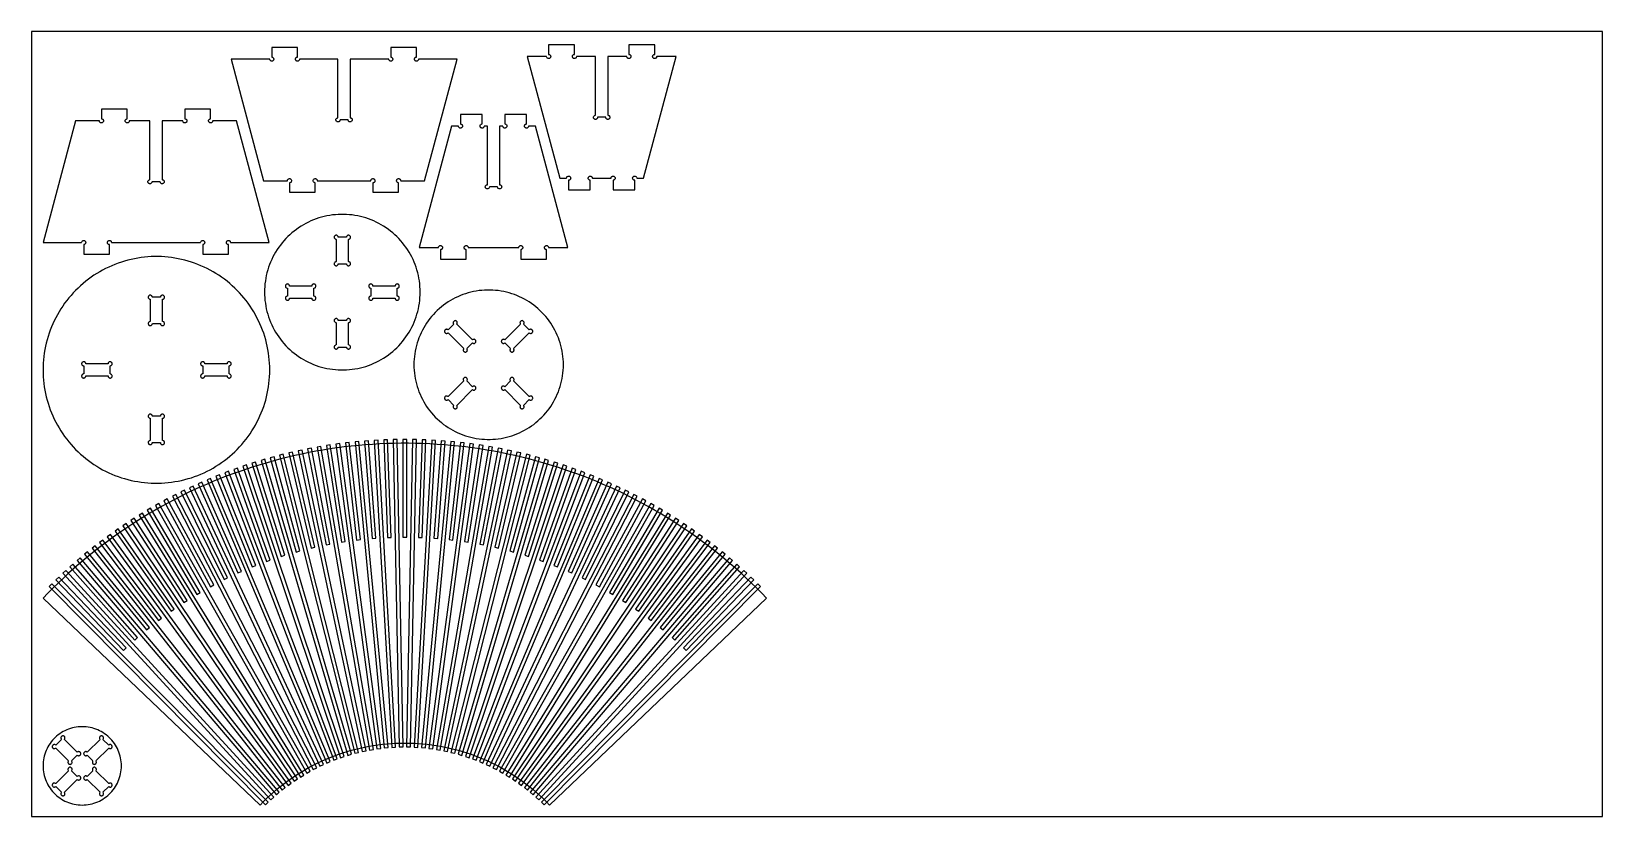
# Model space of a CAD drawing. Extents: x 0 to 2440, y 0 to 1220.
import ezdxf

# ---------------------------------------------------------------- set-up
doc = ezdxf.new("R2010")
doc.units = 0
for name, color, linetype in [('BOARD-2440X1220', 8, 'Continuous'), ('CUT', 1, 'Continuous'), ('POCKET-KERF-15_5', 5, 'Continuous')]:
    doc.layers.add(name, color=color, linetype=linetype)

msp = doc.modelspace()

# ---------------------------------------------------------------- linework, layer by layer
at = {"layer": 'BOARD-2440X1220'}
msp.add_lwpolyline([(0, 0), (2440, 0), (2440, 1220), (0, 1220)], close=True, dxfattribs=at)
at = {"layer": 'CUT'}
for points in [[(1001.1, 1181), (971.1, 1181), (971, 1180.3), (970.8, 1179.7), (970.5, 1179.1), (970, 1178.6), (969.4, 1178.2), (968.8, 1177.9), (968.1, 1177.8), (967.4, 1177.8), (966.8, 1178), (966.2, 1178.3), (965.6, 1178.7), (965.2, 1179.3), (964.9, 1179.9), (964.7, 1180.5), (964.7, 1181.2), (964.8, 1181.9), (965.1, 1182.5), (965.5, 1183.1), (966, 1183.6), (966.6, 1183.9), (967.2, 1184.1), (967.9, 1184.2), (967.9, 1199), (927.9, 1199), (927.9, 1184.2), (928.6, 1184.1), (929.2, 1183.9), (929.8, 1183.6), (930.3, 1183.1), (930.7, 1182.5), (931, 1181.9), (931.1, 1181.2), (931.1, 1180.5), (930.9, 1179.9), (930.6, 1179.3), (930.2, 1178.7), (929.6, 1178.3), (929, 1178), (928.4, 1177.8), (927.7, 1177.8), (927, 1177.9), (926.4, 1178.2), (925.8, 1178.6), (925.3, 1179.1), (925, 1179.7), (924.8, 1180.3), (924.7, 1181), (895.1, 1181), (895.1, 1089.7), (895.8, 1089.6), (896.4, 1089.4), (897, 1089.1), (897.5, 1088.6), (897.9, 1088), (898.1, 1087.4), (898.3, 1086.7), (898.2, 1086), (898.1, 1085.4), (897.8, 1084.8), (897.3, 1084.2), (896.8, 1083.8), (896.2, 1083.5), (895.5, 1083.3), (894.8, 1083.3), (894.2, 1083.4), (893.5, 1083.7), (893, 1084.1), (892.5, 1084.6), (892.2, 1085.2), (891.9, 1085.8), (891.9, 1086.5), (879.3, 1086.5), (879.2, 1085.8), (879, 1085.2), (878.6, 1084.6), (878.2, 1084.1), (877.6, 1083.7), (877, 1083.4), (876.3, 1083.3), (875.6, 1083.3), (875, 1083.5), (874.3, 1083.8), (873.8, 1084.2), (873.4, 1084.8), (873.1, 1085.4), (872.9, 1086), (872.9, 1086.7), (873, 1087.4), (873.3, 1088), (873.7, 1088.6), (874.2, 1089.1), (874.7, 1089.4), (875.4, 1089.6), (876.1, 1089.7), (876.1, 1181), (846.4, 1181), (846.4, 1180.3), (846.2, 1179.7), (845.8, 1179.1), (845.3, 1178.6), (844.8, 1178.2), (844.1, 1177.9), (843.5, 1177.8), (842.8, 1177.8), (842.1, 1178), (841.5, 1178.3), (841, 1178.7), (840.6, 1179.3), (840.2, 1179.9), (840.1, 1180.5), (840.1, 1181.2), (840.2, 1181.9), (840.4, 1182.5), (840.8, 1183.1), (841.3, 1183.6), (841.9, 1183.9), (842.6, 1184.1), (843.2, 1184.2), (843.2, 1199), (803.2, 1199), (803.2, 1184.2), (803.9, 1184.1), (804.6, 1183.9), (805.2, 1183.6), (805.7, 1183.1), (806.1, 1182.5), (806.3, 1181.9), (806.4, 1181.2), (806.4, 1180.5), (806.2, 1179.9), (805.9, 1179.3), (805.5, 1178.7), (805, 1178.3), (804.4, 1178), (803.7, 1177.8), (803, 1177.8), (802.3, 1177.9), (801.7, 1178.2), (801.1, 1178.6), (800.7, 1179.1), (800.3, 1179.7), (800.1, 1180.3), (800, 1181), (770, 1181), (820.4, 992), (831.1, 992), (831.1, 992.7), (831.4, 993.3), (831.7, 993.9), (832.2, 994.4), (832.7, 994.8), (833.4, 995.1), (834, 995.2), (834.7, 995.2), (835.4, 995), (836, 994.7), (836.5, 994.3), (837, 993.7), (837.3, 993.1), (837.4, 992.5), (837.5, 991.8), (837.3, 991.1), (837.1, 990.5), (836.7, 989.9), (836.2, 989.4), (835.6, 989.1), (834.9, 988.9), (834.3, 988.8), (834.3, 974), (867.9, 974), (867.9, 988.8), (867.2, 988.9), (866.5, 989.1), (866, 989.4), (865.5, 989.9), (865.1, 990.5), (864.8, 991.1), (864.7, 991.8), (864.7, 992.5), (864.9, 993.1), (865.2, 993.7), (865.6, 994.3), (866.1, 994.7), (866.8, 995), (867.4, 995.2), (868.1, 995.2), (868.8, 995.1), (869.4, 994.8), (870, 994.4), (870.4, 993.9), (870.8, 993.3), (871, 992.7), (871.1, 992), (900.1, 992), (900.1, 992.7), (900.4, 993.3), (900.7, 993.9), (901.2, 994.4), (901.7, 994.8), (902.4, 995.1), (903, 995.2), (903.7, 995.2), (904.4, 995), (905, 994.7), (905.5, 994.3), (906, 993.7), (906.3, 993.1), (906.4, 992.5), (906.5, 991.8), (906.3, 991.1), (906.1, 990.5), (905.7, 989.9), (905.2, 989.4), (904.6, 989.1), (904, 988.9), (903.3, 988.8), (903.3, 974), (936.9, 974), (936.9, 988.8), (936.2, 988.9), (935.5, 989.1), (935, 989.4), (934.5, 989.9), (934.1, 990.5), (933.8, 991.1), (933.7, 991.8), (933.7, 992.5), (933.9, 993.1), (934.2, 993.7), (934.6, 994.3), (935.1, 994.7), (935.8, 995), (936.4, 995.2), (937.1, 995.2), (937.8, 995.1), (938.4, 994.8), (939, 994.4), (939.4, 993.9), (939.8, 993.3), (940, 992.7), (940.1, 992), (950.7, 992)], [(661.1, 1177), (601.2, 1177), (601.1, 1176.3), (600.9, 1175.7), (600.5, 1175.1), (600.1, 1174.6), (599.5, 1174.2), (598.9, 1173.9), (598.2, 1173.8), (597.5, 1173.8), (596.9, 1174), (596.2, 1174.3), (595.7, 1174.7), (595.3, 1175.3), (595, 1175.9), (594.8, 1176.5), (594.8, 1177.2), (594.9, 1177.9), (595.2, 1178.5), (595.6, 1179.1), (596.1, 1179.6), (596.6, 1179.9), (597.3, 1180.1), (598, 1180.2), (598, 1195), (558, 1195), (558, 1180.2), (558.7, 1180.1), (559.3, 1179.9), (559.9, 1179.6), (560.4, 1179.1), (560.8, 1178.5), (561, 1177.9), (561.2, 1177.2), (561.1, 1176.5), (561, 1175.9), (560.7, 1175.3), (560.2, 1174.7), (559.7, 1174.3), (559.1, 1174), (558.4, 1173.8), (557.7, 1173.8), (557.1, 1173.9), (556.4, 1174.2), (555.9, 1174.6), (555.4, 1175.1), (555.1, 1175.7), (554.8, 1176.3), (554.8, 1177), (495.1, 1177), (495.1, 1085.7), (495.8, 1085.6), (496.4, 1085.4), (497, 1085.1), (497.5, 1084.6), (497.9, 1084), (498.1, 1083.4), (498.3, 1082.7), (498.2, 1082), (498.1, 1081.4), (497.8, 1080.8), (497.3, 1080.2), (496.8, 1079.8), (496.2, 1079.5), (495.5, 1079.3), (494.8, 1079.3), (494.2, 1079.4), (493.5, 1079.7), (493, 1080.1), (492.5, 1080.6), (492.2, 1081.2), (491.9, 1081.8), (491.9, 1082.5), (479.3, 1082.5), (479.2, 1081.8), (479, 1081.2), (478.6, 1080.6), (478.2, 1080.1), (477.6, 1079.7), (477, 1079.4), (476.3, 1079.3), (475.6, 1079.3), (475, 1079.5), (474.3, 1079.8), (473.8, 1080.2), (473.4, 1080.8), (473.1, 1081.4), (472.9, 1082), (472.9, 1082.7), (473, 1083.4), (473.3, 1084), (473.7, 1084.6), (474.2, 1085.1), (474.7, 1085.4), (475.4, 1085.6), (476.1, 1085.7), (476.1, 1177), (416.4, 1177), (416.3, 1176.3), (416.1, 1175.7), (415.7, 1175.1), (415.3, 1174.6), (414.7, 1174.2), (414.1, 1173.9), (413.4, 1173.8), (412.7, 1173.8), (412.1, 1174), (411.4, 1174.3), (410.9, 1174.7), (410.5, 1175.3), (410.2, 1175.9), (410, 1176.5), (410, 1177.2), (410.1, 1177.9), (410.4, 1178.5), (410.8, 1179.1), (411.3, 1179.6), (411.8, 1179.9), (412.5, 1180.1), (413.2, 1180.2), (413.2, 1195), (373.2, 1195), (373.2, 1180.2), (373.9, 1180.1), (374.5, 1179.9), (375.1, 1179.6), (375.6, 1179.1), (376, 1178.5), (376.2, 1177.9), (376.4, 1177.2), (376.3, 1176.5), (376.2, 1175.9), (375.9, 1175.3), (375.4, 1174.7), (374.9, 1174.3), (374.3, 1174), (373.6, 1173.8), (372.9, 1173.8), (372.3, 1173.9), (371.6, 1174.2), (371.1, 1174.6), (370.6, 1175.1), (370.3, 1175.7), (370, 1176.3), (370, 1177), (310, 1177), (360.4, 988), (397.6, 988), (397.7, 988.7), (397.9, 989.3), (398.3, 989.9), (398.7, 990.4), (399.3, 990.8), (399.9, 991.1), (400.6, 991.2), (401.3, 991.2), (402, 991), (402.6, 990.7), (403.1, 990.3), (403.5, 989.7), (403.8, 989.1), (404, 988.5), (404, 987.8), (403.9, 987.1), (403.6, 986.5), (403.3, 985.9), (402.8, 985.4), (402.2, 985.1), (401.5, 984.9), (400.8, 984.8), (400.8, 970), (440.8, 970), (440.8, 984.8), (440.2, 984.9), (439.5, 985.1), (438.9, 985.4), (438.4, 985.9), (438, 986.5), (437.8, 987.1), (437.6, 987.8), (437.7, 988.5), (437.8, 989.1), (438.1, 989.7), (438.6, 990.3), (439.1, 990.7), (439.7, 991), (440.4, 991.2), (441.1, 991.2), (441.7, 991.1), (442.4, 990.8), (442.9, 990.4), (443.4, 989.9), (443.7, 989.3), (444, 988.7), (444, 988), (527.1, 988), (527.2, 988.7), (527.4, 989.3), (527.7, 989.9), (528.2, 990.4), (528.8, 990.8), (529.4, 991.1), (530.1, 991.2), (530.8, 991.2), (531.4, 991), (532, 990.7), (532.6, 990.3), (533, 989.7), (533.3, 989.1), (533.5, 988.5), (533.5, 987.8), (533.4, 987.1), (533.1, 986.5), (532.7, 985.9), (532.2, 985.4), (531.6, 985.1), (531, 984.9), (530.3, 984.8), (530.3, 970), (570.3, 970), (570.3, 984.8), (569.6, 984.9), (569, 985.1), (568.4, 985.4), (567.9, 985.9), (567.5, 986.5), (567.2, 987.1), (567.1, 987.8), (567.1, 988.5), (567.3, 989.1), (567.6, 989.7), (568, 990.3), (568.6, 990.7), (569.2, 991), (569.9, 991.2), (570.5, 991.2), (571.2, 991.1), (571.8, 990.8), (572.4, 990.4), (572.9, 989.9), (573.2, 989.3), (573.4, 988.7), (573.5, 988), (610.7, 988)], [(18, 892), (78, 892), (78, 892.7), (78.3, 893.3), (78.6, 893.9), (79.1, 894.4), (79.6, 894.8), (80.3, 895.1), (80.9, 895.2), (81.6, 895.2), (82.3, 895), (82.9, 894.7), (83.4, 894.3), (83.9, 893.7), (84.2, 893.1), (84.3, 892.5), (84.4, 891.8), (84.2, 891.1), (84, 890.5), (83.6, 889.9), (83.1, 889.4), (82.5, 889.1), (81.9, 888.9), (81.2, 888.8), (81.2, 874), (121.2, 874), (121.2, 888.8), (120.5, 888.9), (119.8, 889.1), (119.3, 889.4), (118.8, 889.9), (118.4, 890.5), (118.1, 891.1), (118, 891.8), (118, 892.5), (118.2, 893.1), (118.5, 893.7), (118.9, 894.3), (119.4, 894.7), (120.1, 895), (120.7, 895.2), (121.4, 895.2), (122.1, 895.1), (122.7, 894.8), (123.3, 894.4), (123.7, 893.9), (124.1, 893.3), (124.3, 892.7), (124.4, 892), (262.8, 892), (262.8, 892.7), (263.1, 893.3), (263.4, 893.9), (263.9, 894.4), (264.4, 894.8), (265.1, 895.1), (265.7, 895.2), (266.4, 895.2), (267.1, 895), (267.7, 894.7), (268.2, 894.3), (268.7, 893.7), (269, 893.1), (269.1, 892.5), (269.2, 891.8), (269, 891.1), (268.8, 890.5), (268.4, 889.9), (267.9, 889.4), (267.3, 889.1), (266.7, 888.9), (266, 888.8), (266, 874), (306, 874), (306, 888.8), (305.3, 888.9), (304.6, 889.1), (304.1, 889.4), (303.6, 889.9), (303.2, 890.5), (302.9, 891.1), (302.8, 891.8), (302.8, 892.5), (303, 893.1), (303.3, 893.7), (303.7, 894.3), (304.2, 894.7), (304.9, 895), (305.5, 895.2), (306.2, 895.2), (306.9, 895.1), (307.5, 894.8), (308.1, 894.4), (308.5, 893.9), (308.9, 893.3), (309.1, 892.7), (309.2, 892), (369.1, 892), (318.7, 1081), (281.5, 1081), (281.4, 1080.3), (281.2, 1079.7), (280.9, 1079.1), (280.4, 1078.6), (279.8, 1078.2), (279.2, 1077.9), (278.5, 1077.8), (277.9, 1077.8), (277.2, 1078), (276.6, 1078.3), (276, 1078.7), (275.6, 1079.3), (275.3, 1079.9), (275.1, 1080.5), (275.1, 1081.2), (275.2, 1081.9), (275.5, 1082.5), (275.9, 1083.1), (276.4, 1083.6), (277, 1083.9), (277.6, 1084.1), (278.3, 1084.2), (278.3, 1099), (238.3, 1099), (238.3, 1084.2), (239, 1084.1), (239.6, 1083.9), (240.2, 1083.6), (240.7, 1083.1), (241.1, 1082.5), (241.4, 1081.9), (241.5, 1081.2), (241.5, 1080.5), (241.3, 1079.9), (241, 1079.3), (240.6, 1078.7), (240, 1078.3), (239.4, 1078), (238.8, 1077.8), (238.1, 1077.8), (237.4, 1077.9), (236.8, 1078.2), (236.2, 1078.6), (235.7, 1079.1), (235.4, 1079.7), (235.2, 1080.3), (235.1, 1081), (203.1, 1081), (203.1, 989.7), (203.8, 989.6), (204.4, 989.4), (205, 989.1), (205.5, 988.6), (205.9, 988), (206.1, 987.4), (206.3, 986.7), (206.2, 986), (206.1, 985.4), (205.8, 984.8), (205.3, 984.2), (204.8, 983.8), (204.2, 983.5), (203.5, 983.3), (202.8, 983.3), (202.2, 983.4), (201.5, 983.7), (201, 984.1), (200.5, 984.6), (200.2, 985.2), (199.9, 985.8), (199.9, 986.5), (187.3, 986.5), (187.2, 985.8), (187, 985.2), (186.6, 984.6), (186.2, 984.1), (185.6, 983.7), (185, 983.4), (184.3, 983.3), (183.6, 983.3), (183, 983.5), (182.3, 983.8), (181.8, 984.2), (181.4, 984.8), (181.1, 985.4), (180.9, 986), (180.9, 986.7), (181, 987.4), (181.3, 988), (181.7, 988.6), (182.2, 989.1), (182.7, 989.4), (183.4, 989.6), (184.1, 989.7), (184.1, 1081), (152, 1081), (152, 1080.3), (151.7, 1079.7), (151.4, 1079.1), (150.9, 1078.6), (150.4, 1078.2), (149.7, 1077.9), (149.1, 1077.8), (148.4, 1077.8), (147.7, 1078), (147.1, 1078.3), (146.6, 1078.7), (146.1, 1079.3), (145.8, 1079.9), (145.7, 1080.5), (145.6, 1081.2), (145.8, 1081.9), (146, 1082.5), (146.4, 1083.1), (146.9, 1083.6), (147.5, 1083.9), (148.2, 1084.1), (148.8, 1084.2), (148.8, 1099), (108.8, 1099), (108.8, 1084.2), (109.5, 1084.1), (110.2, 1083.9), (110.8, 1083.6), (111.3, 1083.1), (111.6, 1082.5), (111.9, 1081.9), (112, 1081.2), (112, 1080.5), (111.8, 1079.9), (111.5, 1079.3), (111.1, 1078.7), (110.6, 1078.3), (110, 1078), (109.3, 1077.8), (108.6, 1077.8), (107.9, 1077.9), (107.3, 1078.2), (106.7, 1078.6), (106.3, 1079.1), (105.9, 1079.7), (105.7, 1080.3), (105.6, 1081), (68.4, 1081)], [(602, 884), (632, 884), (632.1, 884.7), (632.3, 885.3), (632.7, 885.9), (633.1, 886.4), (633.7, 886.8), (634.3, 887.1), (635, 887.2), (635.7, 887.2), (636.4, 887), (637, 886.7), (637.5, 886.3), (637.9, 885.7), (638.2, 885.1), (638.4, 884.5), (638.4, 883.8), (638.3, 883.1), (638.1, 882.5), (637.7, 881.9), (637.2, 881.4), (636.6, 881.1), (635.9, 880.9), (635.2, 880.8), (635.2, 866), (675.2, 866), (675.2, 880.8), (674.6, 880.9), (673.9, 881.1), (673.3, 881.4), (672.8, 881.9), (672.4, 882.5), (672.2, 883.1), (672.1, 883.8), (672.1, 884.5), (672.2, 885.1), (672.6, 885.7), (673, 886.3), (673.5, 886.7), (674.1, 887), (674.8, 887.2), (675.5, 887.2), (676.1, 887.1), (676.8, 886.8), (677.3, 886.4), (677.8, 885.9), (678.2, 885.3), (678.4, 884.7), (678.4, 884), (756.7, 884), (756.8, 884.7), (757, 885.3), (757.3, 885.9), (757.8, 886.4), (758.4, 886.8), (759, 887.1), (759.7, 887.2), (760.4, 887.2), (761, 887), (761.6, 886.7), (762.2, 886.3), (762.6, 885.7), (762.9, 885.1), (763.1, 884.5), (763.1, 883.8), (763, 883.1), (762.7, 882.5), (762.3, 881.9), (761.8, 881.4), (761.2, 881.1), (760.6, 880.9), (759.9, 880.8), (759.9, 866), (799.9, 866), (799.9, 880.8), (799.2, 880.9), (798.6, 881.1), (798, 881.4), (797.5, 881.9), (797.1, 882.5), (796.8, 883.1), (796.7, 883.8), (796.7, 884.5), (796.9, 885.1), (797.2, 885.7), (797.6, 886.3), (798.2, 886.7), (798.8, 887), (799.4, 887.2), (800.1, 887.2), (800.8, 887.1), (801.4, 886.8), (802, 886.4), (802.5, 885.9), (802.8, 885.3), (803, 884.7), (803.1, 884), (833.1, 884), (782.7, 1073), (772.1, 1073), (772, 1072.3), (771.8, 1071.7), (771.4, 1071.1), (771, 1070.6), (770.4, 1070.2), (769.8, 1069.9), (769.1, 1069.8), (768.4, 1069.8), (767.8, 1070), (767.1, 1070.3), (766.6, 1070.7), (766.2, 1071.3), (765.9, 1071.9), (765.7, 1072.5), (765.7, 1073.2), (765.8, 1073.9), (766.1, 1074.5), (766.5, 1075.1), (767, 1075.6), (767.5, 1075.9), (768.2, 1076.1), (768.9, 1076.2), (768.9, 1091), (735.3, 1091), (735.3, 1076.2), (736, 1076.1), (736.6, 1075.9), (737.2, 1075.6), (737.7, 1075.1), (738.1, 1074.5), (738.3, 1073.9), (738.5, 1073.2), (738.4, 1072.5), (738.3, 1071.9), (738, 1071.3), (737.5, 1070.7), (737, 1070.3), (736.4, 1070), (735.7, 1069.8), (735, 1069.8), (734.4, 1069.9), (733.7, 1070.2), (733.2, 1070.6), (732.7, 1071.1), (732.4, 1071.7), (732.1, 1072.3), (732.1, 1073), (727.1, 1073), (727.1, 981.7), (727.8, 981.6), (728.4, 981.4), (729, 981.1), (729.5, 980.6), (729.9, 980), (730.1, 979.4), (730.3, 978.7), (730.2, 978), (730.1, 977.4), (729.8, 976.8), (729.3, 976.2), (728.8, 975.8), (728.2, 975.5), (727.5, 975.3), (726.8, 975.3), (726.2, 975.4), (725.5, 975.7), (725, 976.1), (724.5, 976.6), (724.2, 977.2), (723.9, 977.8), (723.9, 978.5), (711.3, 978.5), (711.2, 977.8), (711, 977.2), (710.6, 976.6), (710.2, 976.1), (709.6, 975.7), (709, 975.4), (708.3, 975.3), (707.6, 975.3), (707, 975.5), (706.3, 975.8), (705.8, 976.2), (705.4, 976.8), (705.1, 977.4), (704.9, 978), (704.9, 978.7), (705, 979.4), (705.3, 980), (705.7, 980.6), (706.2, 981.1), (706.7, 981.4), (707.4, 981.6), (708.1, 981.7), (708.1, 1073), (703.1, 1073), (703, 1072.3), (702.8, 1071.7), (702.4, 1071.1), (702, 1070.6), (701.4, 1070.2), (700.8, 1069.9), (700.1, 1069.8), (699.4, 1069.8), (698.8, 1070), (698.1, 1070.3), (697.6, 1070.7), (697.2, 1071.3), (696.9, 1071.9), (696.7, 1072.5), (696.7, 1073.2), (696.8, 1073.9), (697.1, 1074.5), (697.5, 1075.1), (698, 1075.6), (698.5, 1075.9), (699.2, 1076.1), (699.9, 1076.2), (699.9, 1091), (666.3, 1091), (666.3, 1076.2), (666.9, 1076.1), (667.6, 1075.9), (668.2, 1075.6), (668.7, 1075.1), (669.1, 1074.5), (669.3, 1073.9), (669.5, 1073.2), (669.4, 1072.5), (669.3, 1071.9), (669, 1071.3), (668.5, 1070.7), (668, 1070.3), (667.4, 1070), (666.7, 1069.8), (666, 1069.8), (665.4, 1069.9), (664.7, 1070.2), (664.2, 1070.6), (663.7, 1071.1), (663.4, 1071.7), (663.1, 1072.3), (663.1, 1073), (652.4, 1073)], [(603.7, 814.9), (603.7, 819.2), (603.4, 823.6), (603, 827.9), (602.5, 832.3), (601.8, 836.6), (600.9, 840.9), (599.9, 845.1), (598.7, 849.3), (597.4, 853.5), (595.9, 857.6), (594.3, 861.6), (592.6, 865.6), (590.7, 869.6), (588.6, 873.4), (586.4, 877.2), (584.1, 880.9), (581.7, 884.5), (579.1, 888), (576.4, 891.4), (573.6, 894.8), (570.6, 898), (567.6, 901.1), (564.4, 904.1), (561.1, 907), (557.7, 909.8), (554.3, 912.4), (550.7, 914.9), (547, 917.3), (543.3, 919.5), (539.5, 921.7), (535.6, 923.6), (531.6, 925.5), (527.6, 927.2), (523.5, 928.7), (519.4, 930.1), (515.2, 931.3), (511, 932.4), (506.7, 933.4), (502.4, 934.1), (498.1, 934.8), (493.8, 935.2), (489.4, 935.6), (485.1, 935.7), (480.7, 935.7), (476.3, 935.6), (472, 935.2), (467.6, 934.8), (463.3, 934.1), (459, 933.4), (454.8, 932.4), (450.5, 931.3), (446.4, 930.1), (442.2, 928.7), (438.1, 927.2), (434.1, 925.5), (430.1, 923.6), (426.3, 921.7), (422.4, 919.5), (418.7, 917.3), (415, 914.9), (411.5, 912.4), (408, 909.8), (404.6, 907), (401.3, 904.1), (398.2, 901.1), (395.1, 898), (392.2, 894.8), (389.3, 891.4), (386.6, 888), (384.1, 884.5), (381.6, 880.9), (379.3, 877.2), (377.1, 873.4), (375.1, 869.6), (373.2, 865.6), (371.4, 861.6), (369.8, 857.6), (368.3, 853.5), (367, 849.3), (365.8, 845.1), (364.8, 840.9), (364, 836.6), (363.3, 832.3), (362.7, 827.9), (362.3, 823.6), (362.1, 819.2), (362, 814.9), (362.1, 810.5), (362.3, 806.1), (362.7, 801.8), (363.3, 797.5), (364, 793.2), (364.8, 788.9), (365.8, 784.6), (367, 780.4), (368.3, 776.3), (369.8, 772.2), (371.4, 768.1), (373.2, 764.1), (375.1, 760.2), (377.1, 756.3), (379.3, 752.6), (381.6, 748.9), (384.1, 745.2), (386.6, 741.7), (389.3, 738.3), (392.2, 735), (395.1, 731.7), (398.2, 728.6), (401.3, 725.6), (404.6, 722.7), (408, 720), (411.5, 717.3), (415, 714.8), (418.7, 712.4), (422.4, 710.2), (426.3, 708.1), (430.1, 706.1), (434.1, 704.3), (438.1, 702.6), (442.2, 701), (446.4, 699.6), (450.5, 698.4), (454.8, 697.3), (459, 696.4), (463.3, 695.6), (467.6, 695), (472, 694.5), (476.3, 694.2), (480.7, 694), (485.1, 694), (489.4, 694.2), (493.8, 694.5), (498.1, 695), (502.4, 695.6), (506.7, 696.4), (511, 697.3), (515.2, 698.4), (519.4, 699.6), (523.5, 701), (527.6, 702.6), (531.6, 704.3), (535.6, 706.1), (539.5, 708.1), (543.3, 710.2), (547, 712.4), (550.7, 714.8), (554.3, 717.3), (557.7, 720), (561.1, 722.7), (564.4, 725.6), (567.6, 728.6), (570.6, 731.7), (573.6, 735), (576.4, 738.3), (579.1, 741.7), (581.7, 745.2), (584.1, 748.9), (586.4, 752.6), (588.6, 756.3), (590.7, 760.2), (592.6, 764.1), (594.3, 768.1), (595.9, 772.2), (597.4, 776.3), (598.7, 780.4), (599.9, 784.6), (600.9, 788.9), (601.8, 793.2), (602.5, 797.5), (603, 801.8), (603.4, 806.1), (603.7, 810.5)], [(489.2, 859.1), (489.2, 858.4), (489.5, 857.8), (489.8, 857.2), (490.3, 856.7), (490.8, 856.3), (491.5, 856), (492.1, 855.9), (492.8, 855.9), (493.5, 856.1), (494.1, 856.4), (494.6, 856.8), (495.1, 857.4), (495.4, 858), (495.5, 858.7), (495.6, 859.3), (495.4, 860), (495.2, 860.6), (494.8, 861.2), (494.3, 861.7), (493.7, 862), (493.1, 862.2), (492.4, 862.3), (492.4, 896.9), (493.1, 897), (493.7, 897.2), (494.3, 897.5), (494.8, 898), (495.2, 898.6), (495.4, 899.2), (495.6, 899.9), (495.5, 900.6), (495.4, 901.2), (495.1, 901.8), (494.6, 902.4), (494.1, 902.8), (493.5, 903.1), (492.8, 903.3), (492.1, 903.3), (491.5, 903.2), (490.8, 902.9), (490.3, 902.5), (489.8, 902), (489.5, 901.4), (489.2, 900.8), (489.2, 900.1), (476.6, 900.1), (476.5, 900.8), (476.3, 901.4), (475.9, 902), (475.5, 902.5), (474.9, 902.9), (474.3, 903.2), (473.6, 903.3), (472.9, 903.3), (472.3, 903.1), (471.6, 902.8), (471.1, 902.4), (470.7, 901.8), (470.4, 901.2), (470.2, 900.6), (470.2, 899.9), (470.3, 899.2), (470.6, 898.6), (471, 898), (471.5, 897.5), (472, 897.2), (472.7, 897), (473.4, 896.9), (473.4, 862.3), (472.7, 862.2), (472, 862), (471.5, 861.7), (471, 861.2), (470.6, 860.6), (470.3, 860), (470.2, 859.3), (470.2, 858.7), (470.4, 858), (470.7, 857.4), (471.1, 856.8), (471.6, 856.4), (472.3, 856.1), (472.9, 855.9), (473.6, 855.9), (474.3, 856), (474.9, 856.3), (475.5, 856.7), (475.9, 857.2), (476.3, 857.8), (476.5, 858.4), (476.6, 859.1)], [(370.1, 694.1), (370.1, 699.3), (369.8, 704.6), (369.4, 709.9), (368.9, 715.1), (368.2, 720.3), (367.3, 725.5), (366.3, 730.7), (365.1, 735.8), (363.8, 740.9), (362.3, 746), (360.7, 751), (358.9, 755.9), (357, 760.8), (354.9, 765.7), (352.7, 770.5), (350.3, 775.2), (347.9, 779.8), (345.2, 784.4), (342.4, 788.9), (339.5, 793.3), (336.5, 797.6), (333.4, 801.8), (330.1, 805.9), (326.7, 809.9), (323.1, 813.8), (319.5, 817.6), (315.7, 821.3), (311.9, 824.9), (307.9, 828.4), (303.8, 831.7), (299.7, 835), (295.4, 838), (291.1, 841), (286.6, 843.9), (282.1, 846.6), (277.5, 849.1), (272.8, 851.5), (268.1, 853.8), (263.3, 856), (258.4, 858), (253.5, 859.8), (248.5, 861.5), (243.4, 863.1), (238.4, 864.5), (233.3, 865.7), (228.1, 866.8), (222.9, 867.8), (217.7, 868.5), (212.5, 869.2), (207.2, 869.6), (202, 870), (196.7, 870.1), (191.4, 870.1), (186.2, 870), (180.9, 869.6), (175.7, 869.2), (170.4, 868.5), (165.2, 867.8), (160, 866.8), (154.9, 865.7), (149.8, 864.5), (144.7, 863.1), (139.7, 861.5), (134.7, 859.8), (129.7, 858), (124.9, 856), (120.1, 853.8), (115.3, 851.5), (110.6, 849.1), (106, 846.6), (101.5, 843.9), (97.1, 841), (92.7, 838), (88.5, 835), (84.3, 831.7), (80.2, 828.4), (76.3, 824.9), (72.4, 821.3), (68.6, 817.6), (65, 813.8), (61.5, 809.9), (58.1, 805.9), (54.8, 801.8), (51.6, 797.6), (48.6, 793.3), (45.7, 788.9), (42.9, 784.4), (40.3, 779.8), (37.8, 775.2), (35.4, 770.5), (33.2, 765.7), (31.2, 760.8), (29.2, 755.9), (27.5, 751), (25.8, 746), (24.3, 740.9), (23, 735.8), (21.8, 730.7), (20.8, 725.5), (20, 720.3), (19.3, 715.1), (18.7, 709.9), (18.3, 704.6), (18.1, 699.3), (18, 694.1), (18.1, 688.8), (18.3, 683.5), (18.7, 678.3), (19.3, 673), (20, 667.8), (20.8, 662.6), (21.8, 657.5), (23, 652.3), (24.3, 647.2), (25.8, 642.2), (27.5, 637.2), (29.2, 632.2), (31.2, 627.3), (33.2, 622.5), (35.4, 617.7), (37.8, 613), (40.3, 608.3), (42.9, 603.8), (45.7, 599.3), (48.6, 594.9), (51.6, 590.6), (54.8, 586.4), (58.1, 582.2), (61.5, 578.2), (65, 574.3), (68.6, 570.5), (72.4, 566.8), (76.3, 563.2), (80.2, 559.8), (84.3, 556.4), (88.5, 553.2), (92.7, 550.1), (97.1, 547.1), (101.5, 544.3), (106, 541.6), (110.6, 539), (115.3, 536.6), (120.1, 534.3), (124.9, 532.2), (129.7, 530.2), (134.7, 528.3), (139.7, 526.6), (144.7, 525.1), (149.8, 523.7), (154.9, 522.4), (160, 521.3), (165.2, 520.4), (170.4, 519.6), (175.7, 519), (180.9, 518.5), (186.2, 518.2), (191.4, 518), (196.7, 518), (202, 518.2), (207.2, 518.5), (212.5, 519), (217.7, 519.6), (222.9, 520.4), (228.1, 521.3), (233.3, 522.4), (238.4, 523.7), (243.4, 525.1), (248.5, 526.6), (253.5, 528.3), (258.4, 530.2), (263.3, 532.2), (268.1, 534.3), (272.8, 536.6), (277.5, 539), (282.1, 541.6), (286.6, 544.3), (291.1, 547.1), (295.4, 550.1), (299.7, 553.2), (303.8, 556.4), (307.9, 559.8), (311.9, 563.2), (315.7, 566.8), (319.5, 570.5), (323.1, 574.3), (326.7, 578.2), (330.1, 582.2), (333.4, 586.4), (336.5, 590.6), (339.5, 594.9), (342.4, 599.3), (345.2, 603.8), (347.9, 608.3), (350.3, 613), (352.7, 617.7), (354.9, 622.5), (357, 627.3), (358.9, 632.2), (360.7, 637.2), (362.3, 642.2), (363.8, 647.2), (365.1, 652.3), (366.3, 657.5), (367.3, 662.6), (368.2, 667.8), (368.9, 673), (369.4, 678.3), (369.8, 683.5), (370.1, 688.8)], [(200.4, 766), (200.4, 765.3), (200.7, 764.6), (201, 764.1), (201.5, 763.6), (202, 763.2), (202.7, 762.9), (203.3, 762.8), (204, 762.8), (204.7, 763), (205.3, 763.3), (205.8, 763.7), (206.3, 764.2), (206.6, 764.9), (206.7, 765.5), (206.8, 766.2), (206.6, 766.9), (206.4, 767.5), (206, 768.1), (205.5, 768.5), (204.9, 768.9), (204.3, 769.1), (203.6, 769.2), (203.6, 803.8), (204.3, 803.8), (204.9, 804.1), (205.5, 804.4), (206, 804.9), (206.4, 805.4), (206.6, 806.1), (206.8, 806.7), (206.7, 807.4), (206.6, 808.1), (206.3, 808.7), (205.8, 809.2), (205.3, 809.7), (204.7, 810), (204, 810.1), (203.3, 810.2), (202.7, 810), (202, 809.8), (201.5, 809.4), (201, 808.9), (200.7, 808.3), (200.4, 807.7), (200.4, 807), (187.8, 807), (187.7, 807.7), (187.5, 808.3), (187.1, 808.9), (186.7, 809.4), (186.1, 809.8), (185.5, 810), (184.8, 810.2), (184.1, 810.1), (183.5, 810), (182.8, 809.7), (182.3, 809.2), (181.9, 808.7), (181.6, 808.1), (181.4, 807.4), (181.4, 806.7), (181.5, 806.1), (181.8, 805.4), (182.2, 804.9), (182.7, 804.4), (183.2, 804.1), (183.9, 803.8), (184.6, 803.8), (184.6, 769.2), (183.9, 769.1), (183.2, 768.9), (182.7, 768.5), (182.2, 768.1), (181.8, 767.5), (181.5, 766.9), (181.4, 766.2), (181.4, 765.5), (181.6, 764.9), (181.9, 764.2), (182.3, 763.7), (182.8, 763.3), (183.5, 763), (184.1, 762.8), (184.8, 762.8), (185.5, 762.9), (186.1, 763.2), (186.7, 763.6), (187.1, 764.1), (187.5, 764.6), (187.7, 765.3), (187.8, 766)], [(397.6, 808.6), (397, 808.5), (396.3, 808.3), (395.7, 807.9), (395.2, 807.5), (394.8, 806.9), (394.6, 806.3), (394.4, 805.6), (394.5, 804.9), (394.6, 804.3), (394.9, 803.6), (395.4, 803.1), (395.9, 802.7), (396.5, 802.4), (397.2, 802.2), (397.9, 802.2), (398.5, 802.3), (399.2, 802.6), (399.7, 803), (400.2, 803.5), (400.5, 804), (400.8, 804.7), (400.8, 805.4), (435.4, 805.4), (435.5, 804.7), (435.7, 804), (436.1, 803.5), (436.5, 803), (437.1, 802.6), (437.7, 802.3), (438.4, 802.2), (439.1, 802.2), (439.8, 802.4), (440.4, 802.7), (440.9, 803.1), (441.3, 803.6), (441.6, 804.3), (441.8, 804.9), (441.8, 805.6), (441.7, 806.3), (441.4, 806.9), (441.1, 807.5), (440.6, 807.9), (440, 808.3), (439.3, 808.5), (438.6, 808.6), (438.6, 821.2), (439.3, 821.2), (440, 821.5), (440.6, 821.8), (441.1, 822.3), (441.4, 822.8), (441.7, 823.5), (441.8, 824.1), (441.8, 824.8), (441.6, 825.5), (441.3, 826.1), (440.9, 826.6), (440.4, 827.1), (439.8, 827.4), (439.1, 827.5), (438.4, 827.6), (437.7, 827.4), (437.1, 827.2), (436.5, 826.8), (436.1, 826.3), (435.7, 825.7), (435.5, 825.1), (435.4, 824.4), (400.8, 824.4), (400.8, 825.1), (400.5, 825.7), (400.2, 826.3), (399.7, 826.8), (399.2, 827.2), (398.5, 827.4), (397.9, 827.6), (397.2, 827.5), (396.5, 827.4), (395.9, 827.1), (395.4, 826.6), (394.9, 826.1), (394.6, 825.5), (394.5, 824.8), (394.4, 824.1), (394.6, 823.5), (394.8, 822.8), (395.2, 822.3), (395.7, 821.8), (396.3, 821.5), (397, 821.2), (397.6, 821.2)], [(527.1, 808.6), (526.4, 808.5), (525.8, 808.3), (525.2, 807.9), (524.7, 807.5), (524.3, 806.9), (524, 806.3), (523.9, 805.6), (523.9, 804.9), (524.1, 804.3), (524.4, 803.6), (524.8, 803.1), (525.4, 802.7), (526, 802.4), (526.7, 802.2), (527.3, 802.2), (528, 802.3), (528.6, 802.6), (529.2, 803), (529.7, 803.5), (530, 804), (530.2, 804.7), (530.3, 805.4), (564.9, 805.4), (565, 804.7), (565.2, 804), (565.5, 803.5), (566, 803), (566.6, 802.6), (567.2, 802.3), (567.9, 802.2), (568.6, 802.2), (569.2, 802.4), (569.8, 802.7), (570.4, 803.1), (570.8, 803.6), (571.1, 804.3), (571.3, 804.9), (571.3, 805.6), (571.2, 806.3), (570.9, 806.9), (570.5, 807.5), (570, 807.9), (569.4, 808.3), (568.8, 808.5), (568.1, 808.6), (568.1, 821.2), (568.8, 821.2), (569.4, 821.5), (570, 821.8), (570.5, 822.3), (570.9, 822.8), (571.2, 823.5), (571.3, 824.1), (571.3, 824.8), (571.1, 825.5), (570.8, 826.1), (570.4, 826.6), (569.8, 827.1), (569.2, 827.4), (568.6, 827.5), (567.9, 827.6), (567.2, 827.4), (566.6, 827.2), (566, 826.8), (565.5, 826.3), (565.2, 825.7), (565, 825.1), (564.9, 824.4), (530.3, 824.4), (530.2, 825.1), (530, 825.7), (529.7, 826.3), (529.2, 826.8), (528.6, 827.2), (528, 827.4), (527.3, 827.6), (526.7, 827.5), (526, 827.4), (525.4, 827.1), (524.8, 826.6), (524.4, 826.1), (524.1, 825.5), (523.9, 824.8), (523.9, 824.1), (524, 823.5), (524.3, 822.8), (524.7, 822.3), (525.2, 821.8), (525.8, 821.5), (526.4, 821.2), (527.1, 821.2)], [(826.1, 702.1), (826.1, 706.4), (825.8, 710.6), (825.4, 714.9), (824.9, 719.2), (824.2, 723.4), (823.3, 727.6), (822.3, 731.8), (821.1, 735.9), (819.8, 740), (818.3, 744), (816.7, 748), (814.9, 751.9), (813, 755.7), (810.9, 759.5), (808.8, 763.2), (806.4, 766.8), (804, 770.3), (801.4, 773.7), (798.7, 777), (795.8, 780.3), (792.9, 783.4), (789.8, 786.4), (786.7, 789.3), (783.4, 792), (780, 794.7), (776.5, 797.2), (773, 799.6), (769.3, 801.9), (765.6, 804), (761.8, 806), (757.9, 807.8), (754, 809.5), (750, 811.1), (745.9, 812.5), (741.8, 813.7), (737.7, 814.8), (733.5, 815.8), (729.3, 816.5), (725, 817.2), (720.8, 817.6), (716.5, 818), (712.2, 818.1), (707.9, 818.1), (703.6, 818), (699.4, 817.6), (695.1, 817.2), (690.9, 816.5), (686.6, 815.8), (682.5, 814.8), (678.3, 813.7), (674.2, 812.5), (670.1, 811.1), (666.1, 809.5), (662.2, 807.8), (658.3, 806), (654.5, 804), (650.8, 801.9), (647.2, 799.6), (643.6, 797.2), (640.1, 794.7), (636.7, 792), (633.5, 789.3), (630.3, 786.4), (627.2, 783.4), (624.3, 780.3), (621.5, 777), (618.8, 773.7), (616.2, 770.3), (613.7, 766.8), (611.4, 763.2), (609.2, 759.5), (607.1, 755.7), (605.2, 751.9), (603.5, 748), (601.8, 744), (600.4, 740), (599, 735.9), (597.9, 731.8), (596.8, 727.6), (596, 723.4), (595.3, 719.2), (594.7, 714.9), (594.3, 710.6), (594.1, 706.4), (594, 702.1), (594.1, 697.8), (594.3, 693.5), (594.7, 689.2), (595.3, 685), (596, 680.7), (596.8, 676.5), (597.9, 672.4), (599, 668.2), (600.4, 664.2), (601.8, 660.1), (603.5, 656.2), (605.2, 652.3), (607.1, 648.4), (609.2, 644.7), (611.4, 641), (613.7, 637.4), (616.2, 633.8), (618.8, 630.4), (621.5, 627.1), (624.3, 623.9), (627.2, 620.8), (630.3, 617.8), (633.5, 614.9), (636.7, 612.1), (640.1, 609.4), (643.6, 606.9), (647.2, 604.5), (650.8, 602.3), (654.5, 600.2), (658.3, 598.2), (662.2, 596.3), (666.1, 594.6), (670.1, 593.1), (674.2, 591.7), (678.3, 590.4), (682.5, 589.3), (686.6, 588.4), (690.9, 587.6), (695.1, 587), (699.4, 586.5), (703.6, 586.2), (707.9, 586), (712.2, 586), (716.5, 586.2), (720.8, 586.5), (725, 587), (729.3, 587.6), (733.5, 588.4), (737.7, 589.3), (741.8, 590.4), (745.9, 591.7), (750, 593.1), (754, 594.6), (757.9, 596.3), (761.8, 598.2), (765.6, 600.2), (769.3, 602.3), (773, 604.5), (776.5, 606.9), (780, 609.4), (783.4, 612.1), (786.7, 614.9), (789.8, 617.8), (792.9, 620.8), (795.8, 623.9), (798.7, 627.1), (801.4, 630.4), (804, 633.8), (806.4, 637.4), (808.8, 641), (810.9, 644.7), (813, 648.4), (814.9, 652.3), (816.7, 656.2), (818.3, 660.1), (819.8, 664.2), (821.1, 668.2), (822.3, 672.4), (823.3, 676.5), (824.2, 680.7), (824.9, 685), (825.4, 689.2), (825.8, 693.5), (826.1, 697.8)], [(489.2, 729.6), (489.2, 729), (489.5, 728.3), (489.8, 727.7), (490.3, 727.2), (490.8, 726.8), (491.5, 726.6), (492.1, 726.4), (492.8, 726.5), (493.5, 726.6), (494.1, 726.9), (494.6, 727.4), (495.1, 727.9), (495.4, 728.5), (495.5, 729.2), (495.6, 729.9), (495.4, 730.5), (495.2, 731.2), (494.8, 731.7), (494.3, 732.2), (493.7, 732.5), (493.1, 732.8), (492.4, 732.8), (492.4, 767.4), (493.1, 767.5), (493.7, 767.7), (494.3, 768.1), (494.8, 768.5), (495.2, 769.1), (495.4, 769.7), (495.6, 770.4), (495.5, 771.1), (495.4, 771.8), (495.1, 772.4), (494.6, 772.9), (494.1, 773.3), (493.5, 773.6), (492.8, 773.8), (492.1, 773.8), (491.5, 773.7), (490.8, 773.4), (490.3, 773.1), (489.8, 772.6), (489.5, 772), (489.2, 771.3), (489.2, 770.6), (476.6, 770.6), (476.5, 771.3), (476.3, 772), (475.9, 772.6), (475.5, 773.1), (474.9, 773.4), (474.3, 773.7), (473.6, 773.8), (472.9, 773.8), (472.3, 773.6), (471.6, 773.3), (471.1, 772.9), (470.7, 772.4), (470.4, 771.8), (470.2, 771.1), (470.2, 770.4), (470.3, 769.7), (470.6, 769.1), (471, 768.5), (471.5, 768.1), (472, 767.7), (472.7, 767.5), (473.4, 767.4), (473.4, 732.8), (472.7, 732.8), (472, 732.5), (471.5, 732.2), (471, 731.7), (470.6, 731.2), (470.3, 730.5), (470.2, 729.9), (470.2, 729.2), (470.4, 728.5), (470.7, 727.9), (471.1, 727.4), (471.6, 726.9), (472.3, 726.6), (472.9, 726.5), (473.6, 726.4), (474.3, 726.6), (474.9, 726.8), (475.5, 727.2), (475.9, 727.7), (476.3, 728.3), (476.5, 729), (476.6, 729.6)], [(685, 736.1), (685.5, 735.7), (686.1, 735.4), (686.8, 735.2), (687.4, 735.2), (688.1, 735.3), (688.7, 735.6), (689.3, 735.9), (689.8, 736.4), (690.1, 737), (690.3, 737.7), (690.4, 738.4), (690.3, 739), (690.1, 739.7), (689.8, 740.3), (689.3, 740.8), (688.7, 741.2), (688.1, 741.4), (687.4, 741.6), (686.8, 741.5), (686.1, 741.4), (685.5, 741.1), (685, 740.6), (660.5, 765.1), (660.9, 765.6), (661.2, 766.2), (661.4, 766.9), (661.4, 767.6), (661.3, 768.3), (661, 768.9), (660.6, 769.5), (660.1, 769.9), (659.6, 770.3), (658.9, 770.5), (658.2, 770.6), (657.5, 770.5), (656.9, 770.3), (656.3, 769.9), (655.8, 769.5), (655.4, 768.9), (655.2, 768.3), (655, 767.6), (655.1, 766.9), (655.2, 766.2), (655.5, 765.6), (656, 765.1), (647, 756.2), (646.5, 756.6), (645.9, 756.9), (645.2, 757.1), (644.6, 757.1), (643.9, 757), (643.3, 756.7), (642.7, 756.3), (642.2, 755.8), (641.9, 755.2), (641.7, 754.6), (641.6, 753.9), (641.7, 753.2), (641.9, 752.6), (642.2, 752), (642.7, 751.5), (643.3, 751.1), (643.9, 750.8), (644.6, 750.7), (645.2, 750.8), (645.9, 750.9), (646.5, 751.2), (647, 751.7), (671.5, 727.2), (671.1, 726.7), (670.8, 726), (670.6, 725.4), (670.6, 724.7), (670.7, 724), (671, 723.4), (671.4, 722.8), (671.9, 722.4), (672.4, 722), (673.1, 721.8), (673.8, 721.7), (674.5, 721.8), (675.1, 722), (675.7, 722.4), (676.2, 722.8), (676.6, 723.4), (676.8, 724), (677, 724.7), (676.9, 725.4), (676.8, 726), (676.5, 726.7), (676, 727.2)], [(744.1, 727.2), (743.7, 726.7), (743.4, 726), (743.2, 725.4), (743.2, 724.7), (743.3, 724), (743.6, 723.4), (743.9, 722.8), (744.4, 722.4), (745, 722), (745.7, 721.8), (746.4, 721.7), (747, 721.8), (747.7, 722), (748.3, 722.4), (748.8, 722.8), (749.2, 723.4), (749.4, 724), (749.6, 724.7), (749.5, 725.4), (749.4, 726), (749.1, 726.7), (748.6, 727.2), (773.1, 751.7), (773.6, 751.2), (774.2, 750.9), (774.9, 750.8), (775.6, 750.7), (776.3, 750.8), (776.9, 751.1), (777.5, 751.5), (777.9, 752), (778.3, 752.6), (778.5, 753.2), (778.6, 753.9), (778.5, 754.6), (778.3, 755.2), (777.9, 755.8), (777.5, 756.3), (776.9, 756.7), (776.3, 757), (775.6, 757.1), (774.9, 757.1), (774.2, 756.9), (773.6, 756.6), (773.1, 756.2), (764.2, 765.1), (764.6, 765.6), (764.9, 766.2), (765.1, 766.9), (765.1, 767.6), (765, 768.3), (764.7, 768.9), (764.3, 769.5), (763.8, 769.9), (763.2, 770.3), (762.6, 770.5), (761.9, 770.6), (761.2, 770.5), (760.6, 770.3), (760, 769.9), (759.5, 769.5), (759.1, 768.9), (758.8, 768.3), (758.7, 767.6), (758.8, 766.9), (758.9, 766.2), (759.2, 765.6), (759.7, 765.1), (735.2, 740.6), (734.7, 741.1), (734, 741.4), (733.4, 741.5), (732.7, 741.6), (732, 741.4), (731.4, 741.2), (730.8, 740.8), (730.4, 740.3), (730, 739.7), (729.8, 739), (729.7, 738.4), (729.8, 737.7), (730, 737), (730.4, 736.4), (730.8, 735.9), (731.4, 735.6), (732, 735.3), (732.7, 735.2), (733.4, 735.2), (734, 735.4), (734.7, 735.7), (735.2, 736.1)], [(81.2, 687.8), (80.5, 687.7), (79.8, 687.5), (79.3, 687.1), (78.8, 686.7), (78.4, 686.1), (78.1, 685.5), (78, 684.8), (78, 684.1), (78.2, 683.5), (78.5, 682.8), (78.9, 682.3), (79.4, 681.9), (80.1, 681.6), (80.7, 681.4), (81.4, 681.4), (82.1, 681.5), (82.7, 681.8), (83.3, 682.2), (83.7, 682.7), (84.1, 683.2), (84.3, 683.9), (84.4, 684.6), (119, 684.6), (119, 683.9), (119.3, 683.2), (119.6, 682.7), (120.1, 682.2), (120.6, 681.8), (121.3, 681.5), (121.9, 681.4), (122.6, 681.4), (123.3, 681.6), (123.9, 681.9), (124.4, 682.3), (124.9, 682.8), (125.2, 683.5), (125.3, 684.1), (125.4, 684.8), (125.2, 685.5), (125, 686.1), (124.6, 686.7), (124.1, 687.1), (123.5, 687.5), (122.9, 687.7), (122.2, 687.8), (122.2, 700.4), (122.9, 700.4), (123.5, 700.7), (124.1, 701), (124.6, 701.5), (125, 702), (125.2, 702.7), (125.4, 703.3), (125.3, 704), (125.2, 704.7), (124.9, 705.3), (124.4, 705.8), (123.9, 706.3), (123.3, 706.6), (122.6, 706.7), (121.9, 706.8), (121.3, 706.6), (120.6, 706.4), (120.1, 706), (119.6, 705.5), (119.3, 704.9), (119, 704.3), (119, 703.6), (84.4, 703.6), (84.3, 704.3), (84.1, 704.9), (83.7, 705.5), (83.3, 706), (82.7, 706.4), (82.1, 706.6), (81.4, 706.8), (80.7, 706.7), (80.1, 706.6), (79.4, 706.3), (78.9, 705.8), (78.5, 705.3), (78.2, 704.7), (78, 704), (78, 703.3), (78.1, 702.7), (78.4, 702), (78.8, 701.5), (79.3, 701), (79.8, 700.7), (80.5, 700.4), (81.2, 700.4)], [(266, 687.8), (265.3, 687.7), (264.6, 687.5), (264.1, 687.1), (263.6, 686.7), (263.2, 686.1), (262.9, 685.5), (262.8, 684.8), (262.8, 684.1), (263, 683.5), (263.3, 682.8), (263.7, 682.3), (264.2, 681.9), (264.9, 681.6), (265.5, 681.4), (266.2, 681.4), (266.9, 681.5), (267.5, 681.8), (268.1, 682.2), (268.5, 682.7), (268.9, 683.2), (269.1, 683.9), (269.2, 684.6), (303.8, 684.6), (303.8, 683.9), (304.1, 683.2), (304.4, 682.7), (304.9, 682.2), (305.4, 681.8), (306.1, 681.5), (306.7, 681.4), (307.4, 681.4), (308.1, 681.6), (308.7, 681.9), (309.2, 682.3), (309.7, 682.8), (310, 683.5), (310.1, 684.1), (310.2, 684.8), (310, 685.5), (309.8, 686.1), (309.4, 686.7), (308.9, 687.1), (308.3, 687.5), (307.7, 687.7), (307, 687.8), (307, 700.4), (307.7, 700.4), (308.3, 700.7), (308.9, 701), (309.4, 701.5), (309.8, 702), (310, 702.7), (310.2, 703.3), (310.1, 704), (310, 704.7), (309.7, 705.3), (309.2, 705.8), (308.7, 706.3), (308.1, 706.6), (307.4, 706.7), (306.7, 706.8), (306.1, 706.6), (305.4, 706.4), (304.9, 706), (304.4, 705.5), (304.1, 704.9), (303.8, 704.3), (303.8, 703.6), (269.2, 703.6), (269.1, 704.3), (268.9, 704.9), (268.5, 705.5), (268.1, 706), (267.5, 706.4), (266.9, 706.6), (266.2, 706.8), (265.5, 706.7), (264.9, 706.6), (264.2, 706.3), (263.7, 705.8), (263.3, 705.3), (263, 704.7), (262.8, 704), (262.8, 703.3), (262.9, 702.7), (263.2, 702), (263.6, 701.5), (264.1, 701), (264.6, 700.7), (265.3, 700.4), (266, 700.4)], [(656, 639), (655.5, 638.5), (655.2, 637.9), (655.1, 637.2), (655, 636.6), (655.2, 635.9), (655.4, 635.3), (655.8, 634.7), (656.3, 634.2), (656.9, 633.9), (657.5, 633.7), (658.2, 633.6), (658.9, 633.7), (659.6, 633.9), (660.1, 634.2), (660.6, 634.7), (661, 635.3), (661.3, 635.9), (661.4, 636.6), (661.4, 637.2), (661.2, 637.9), (660.9, 638.5), (660.5, 639), (685, 663.5), (685.5, 663.1), (686.1, 662.8), (686.8, 662.6), (687.4, 662.6), (688.1, 662.7), (688.7, 663), (689.3, 663.4), (689.8, 663.9), (690.1, 664.4), (690.3, 665.1), (690.4, 665.8), (690.3, 666.5), (690.1, 667.1), (689.8, 667.7), (689.3, 668.2), (688.7, 668.6), (688.1, 668.8), (687.4, 669), (686.8, 668.9), (686.1, 668.8), (685.5, 668.5), (685, 668), (676, 677), (676.5, 677.5), (676.8, 678.1), (676.9, 678.8), (677, 679.4), (676.8, 680.1), (676.6, 680.7), (676.2, 681.3), (675.7, 681.8), (675.1, 682.1), (674.5, 682.3), (673.8, 682.4), (673.1, 682.3), (672.4, 682.1), (671.9, 681.8), (671.4, 681.3), (671, 680.7), (670.7, 680.1), (670.6, 679.4), (670.6, 678.8), (670.8, 678.1), (671.1, 677.5), (671.5, 677), (647, 652.5), (646.5, 652.9), (645.9, 653.2), (645.2, 653.4), (644.6, 653.4), (643.9, 653.3), (643.3, 653), (642.7, 652.6), (642.2, 652.1), (641.9, 651.6), (641.7, 650.9), (641.6, 650.2), (641.7, 649.5), (641.9, 648.9), (642.2, 648.3), (642.7, 647.8), (643.3, 647.4), (643.9, 647.2), (644.6, 647), (645.2, 647.1), (645.9, 647.2), (646.5, 647.5), (647, 648)], [(773.1, 648), (773.6, 647.5), (774.2, 647.2), (774.9, 647.1), (775.6, 647), (776.3, 647.2), (776.9, 647.4), (777.5, 647.8), (777.9, 648.3), (778.3, 648.9), (778.5, 649.5), (778.6, 650.2), (778.5, 650.9), (778.3, 651.6), (777.9, 652.1), (777.5, 652.6), (776.9, 653), (776.3, 653.3), (775.6, 653.4), (774.9, 653.4), (774.2, 653.2), (773.6, 652.9), (773.1, 652.5), (748.6, 677), (749.1, 677.5), (749.4, 678.1), (749.5, 678.8), (749.6, 679.4), (749.4, 680.1), (749.2, 680.7), (748.8, 681.3), (748.3, 681.8), (747.7, 682.1), (747, 682.3), (746.4, 682.4), (745.7, 682.3), (745, 682.1), (744.4, 681.8), (743.9, 681.3), (743.6, 680.7), (743.3, 680.1), (743.2, 679.4), (743.2, 678.8), (743.4, 678.1), (743.7, 677.5), (744.1, 677), (735.2, 668), (734.7, 668.5), (734, 668.8), (733.4, 668.9), (732.7, 669), (732, 668.8), (731.4, 668.6), (730.8, 668.2), (730.4, 667.7), (730, 667.1), (729.8, 666.5), (729.7, 665.8), (729.8, 665.1), (730, 664.4), (730.4, 663.9), (730.8, 663.4), (731.4, 663), (732, 662.7), (732.7, 662.6), (733.4, 662.6), (734, 662.8), (734.7, 663.1), (735.2, 663.5), (759.7, 639), (759.2, 638.5), (758.9, 637.9), (758.8, 637.2), (758.7, 636.6), (758.8, 635.9), (759.1, 635.3), (759.5, 634.7), (760, 634.2), (760.6, 633.9), (761.2, 633.7), (761.9, 633.6), (762.6, 633.7), (763.2, 633.9), (763.8, 634.2), (764.3, 634.7), (764.7, 635.3), (765, 635.9), (765.1, 636.6), (765.1, 637.2), (764.9, 637.9), (764.6, 638.5), (764.2, 639)], [(200.4, 581.2), (200.4, 580.5), (200.7, 579.8), (201, 579.3), (201.5, 578.8), (202, 578.4), (202.7, 578.1), (203.3, 578), (204, 578), (204.7, 578.2), (205.3, 578.5), (205.8, 578.9), (206.3, 579.4), (206.6, 580.1), (206.7, 580.7), (206.8, 581.4), (206.6, 582.1), (206.4, 582.7), (206, 583.3), (205.5, 583.7), (204.9, 584.1), (204.3, 584.3), (203.6, 584.4), (203.6, 619), (204.3, 619), (204.9, 619.3), (205.5, 619.6), (206, 620.1), (206.4, 620.6), (206.6, 621.3), (206.8, 621.9), (206.7, 622.6), (206.6, 623.3), (206.3, 623.9), (205.8, 624.4), (205.3, 624.9), (204.7, 625.2), (204, 625.3), (203.3, 625.4), (202.7, 625.2), (202, 625), (201.5, 624.6), (201, 624.1), (200.7, 623.5), (200.4, 622.9), (200.4, 622.2), (187.8, 622.2), (187.7, 622.9), (187.5, 623.5), (187.1, 624.1), (186.7, 624.6), (186.1, 625), (185.5, 625.2), (184.8, 625.4), (184.1, 625.3), (183.5, 625.2), (182.8, 624.9), (182.3, 624.4), (181.9, 623.9), (181.6, 623.3), (181.4, 622.6), (181.4, 621.9), (181.5, 621.3), (181.8, 620.6), (182.2, 620.1), (182.7, 619.6), (183.2, 619.3), (183.9, 619), (184.6, 619), (184.6, 584.4), (183.9, 584.3), (183.2, 584.1), (182.7, 583.7), (182.2, 583.3), (181.8, 582.7), (181.5, 582.1), (181.4, 581.4), (181.4, 580.7), (181.6, 580.1), (181.9, 579.4), (182.3, 578.9), (182.8, 578.5), (183.5, 578.2), (184.1, 578), (184.8, 578), (185.5, 578.1), (186.1, 578.4), (186.7, 578.8), (187.1, 579.3), (187.5, 579.8), (187.7, 580.5), (187.8, 581.2)], [(804.7, 18), (1141.8, 339.3), (1134.1, 347.3), (1126.3, 355.2), (1118.3, 362.9), (1110.2, 370.6), (1102.1, 378.1), (1093.8, 385.6), (1085.4, 392.9), (1076.9, 400), (1068.3, 407.1), (1059.6, 414), (1050.8, 420.8), (1041.9, 427.5), (1033, 434.1), (1023.9, 440.5), (1014.7, 446.8), (1005.5, 453), (996.1, 459), (986.7, 464.9), (977.2, 470.7), (967.6, 476.3), (957.9, 481.8), (948.1, 487.1), (938.3, 492.3), (928.4, 497.4), (918.4, 502.3), (908.4, 507.1), (898.3, 511.7), (888.1, 516.2), (877.9, 520.5), (867.6, 524.7), (857.2, 528.8), (846.8, 532.7), (836.3, 536.4), (825.8, 540), (815.2, 543.5), (804.6, 546.8), (794, 549.9), (783.2, 552.9), (772.5, 555.7), (761.7, 558.4), (750.9, 561), (740, 563.3), (729.1, 565.5), (718.2, 567.6), (707.2, 569.5), (696.2, 571.2), (685.2, 572.8), (674.2, 574.3), (663.2, 575.5), (652.1, 576.6), (641, 577.6), (629.9, 578.4), (618.8, 579), (607.7, 579.5), (596.6, 579.8), (585.5, 580), (574.4, 580), (563.2, 579.8), (552.1, 579.5), (541, 579), (529.9, 578.4), (518.8, 577.6), (507.7, 576.6), (496.7, 575.5), (485.6, 574.3), (474.6, 572.8), (463.6, 571.2), (452.6, 569.5), (441.6, 567.6), (430.7, 565.5), (419.8, 563.3), (409, 561), (398.1, 558.4), (387.3, 555.7), (376.6, 552.9), (365.9, 549.9), (355.2, 546.8), (344.6, 543.5), (334, 540), (323.5, 536.4), (313, 532.7), (302.6, 528.8), (292.2, 524.7), (281.9, 520.5), (271.7, 516.2), (261.5, 511.7), (251.4, 507.1), (241.4, 502.3), (231.4, 497.4), (221.5, 492.3), (211.7, 487.1), (201.9, 481.8), (192.3, 476.3), (182.7, 470.7), (173.2, 464.9), (163.7, 459), (154.4, 453), (145.1, 446.8), (136, 440.5), (126.9, 434.1), (117.9, 427.5), (109, 420.8), (100.2, 414), (91.5, 407.1), (82.9, 400), (74.4, 392.9), (66, 385.6), (57.8, 378.1), (49.6, 370.6), (41.5, 362.9), (33.6, 355.2), (25.7, 347.3), (18, 339.3), (355.1, 18), (360, 23), (365, 27.9), (370.1, 32.7), (375.3, 37.3), (380.6, 41.9), (386, 46.3), (391.5, 50.6), (397.1, 54.8), (402.8, 58.8), (408.6, 62.7), (414.4, 66.5), (420.4, 70.2), (426.4, 73.7), (432.5, 77.1), (438.7, 80.3), (444.9, 83.4), (451.3, 86.4), (457.7, 89.2), (464.1, 91.9), (470.6, 94.4), (477.2, 96.8), (483.8, 99), (490.4, 101.1), (497.2, 103.1), (503.9, 104.8), (510.7, 106.5), (517.5, 108), (524.4, 109.3), (531.2, 110.4), (538.2, 111.5), (545.1, 112.3), (552, 113), (559, 113.6), (566, 114), (572.9, 114.2), (579.9, 114.3), (586.9, 114.2), (593.9, 114), (600.8, 113.6), (607.8, 113), (614.7, 112.3), (621.7, 111.5), (628.6, 110.4), (635.5, 109.3), (642.3, 108), (649.1, 106.5), (655.9, 104.8), (662.7, 103.1), (669.4, 101.1), (676, 99), (682.7, 96.8), (689.2, 94.4), (695.7, 91.9), (702.2, 89.2), (708.6, 86.4), (714.9, 83.4), (721.1, 80.3), (727.3, 77.1), (733.4, 73.7), (739.5, 70.2), (745.4, 66.5), (751.3, 62.7), (757, 58.8), (762.7, 54.8), (768.3, 50.6), (773.8, 46.3), (779.2, 41.9), (784.5, 37.3), (789.7, 32.7), (794.8, 27.9), (799.8, 23)], [(139.7, 78.9), (139.7, 82), (139.4, 85), (139, 88.1), (138.5, 91.1), (137.8, 94.1), (137, 97.1), (136, 100), (134.8, 102.9), (133.5, 105.7), (132.1, 108.4), (130.5, 111.1), (128.8, 113.6), (127, 116.1), (125.1, 118.5), (123, 120.8), (120.8, 123), (118.5, 125.1), (116.1, 127), (113.6, 128.8), (111.1, 130.5), (108.4, 132.1), (105.7, 133.5), (102.9, 134.8), (100, 136), (97.1, 137), (94.1, 137.8), (91.1, 138.5), (88.1, 139), (85, 139.4), (82, 139.7), (78.9, 139.7), (75.8, 139.7), (72.7, 139.4), (69.7, 139), (66.6, 138.5), (63.6, 137.8), (60.6, 137), (57.7, 136), (54.9, 134.8), (52.1, 133.5), (49.3, 132.1), (46.7, 130.5), (44.1, 128.8), (41.6, 127), (39.2, 125.1), (36.9, 123), (34.8, 120.8), (32.7, 118.5), (30.7, 116.1), (28.9, 113.6), (27.2, 111.1), (25.6, 108.4), (24.2, 105.7), (22.9, 102.9), (21.8, 100), (20.8, 97.1), (19.9, 94.1), (19.2, 91.1), (18.7, 88.1), (18.3, 85), (18.1, 82), (18, 78.9), (18.1, 75.8), (18.3, 72.7), (18.7, 69.7), (19.2, 66.6), (19.9, 63.6), (20.8, 60.6), (21.8, 57.7), (22.9, 54.9), (24.2, 52.1), (25.6, 49.3), (27.2, 46.7), (28.9, 44.1), (30.7, 41.6), (32.7, 39.2), (34.8, 36.9), (36.9, 34.8), (39.2, 32.7), (41.6, 30.7), (44.1, 28.9), (46.7, 27.2), (49.3, 25.6), (52.1, 24.2), (54.9, 22.9), (57.7, 21.8), (60.6, 20.8), (63.6, 19.9), (66.6, 19.2), (69.7, 18.7), (72.7, 18.3), (75.8, 18.1), (78.9, 18), (82, 18.1), (85, 18.3), (88.1, 18.7), (91.1, 19.2), (94.1, 19.9), (97.1, 20.8), (100, 21.8), (102.9, 22.9), (105.7, 24.2), (108.4, 25.6), (111.1, 27.2), (113.6, 28.9), (116.1, 30.7), (118.5, 32.7), (120.8, 34.8), (123, 36.9), (125.1, 39.2), (127, 41.6), (128.8, 44.1), (130.5, 46.7), (132.1, 49.3), (133.5, 52.1), (134.8, 54.9), (136, 57.7), (137, 60.6), (137.8, 63.6), (138.5, 66.6), (139, 69.7), (139.4, 72.7), (139.7, 75.8)], [(71.2, 95.5), (71.7, 95.1), (72.3, 94.8), (73, 94.6), (73.7, 94.6), (74.3, 94.7), (75, 94.9), (75.5, 95.3), (76, 95.8), (76.3, 96.4), (76.6, 97.1), (76.6, 97.8), (76.6, 98.4), (76.3, 99.1), (76, 99.7), (75.5, 100.2), (75, 100.6), (74.3, 100.8), (73.7, 100.9), (73, 100.9), (72.3, 100.7), (71.7, 100.4), (71.2, 100), (51.2, 120), (51.6, 120.5), (52, 121.1), (52.1, 121.8), (52.1, 122.4), (52, 123.1), (51.8, 123.8), (51.4, 124.3), (50.9, 124.8), (50.3, 125.1), (49.6, 125.3), (49, 125.4), (48.3, 125.3), (47.6, 125.1), (47, 124.8), (46.5, 124.3), (46.1, 123.8), (45.9, 123.1), (45.8, 122.4), (45.8, 121.8), (46, 121.1), (46.3, 120.5), (46.7, 120), (37.8, 111), (37.3, 111.5), (36.6, 111.8), (36, 112), (35.3, 112), (34.6, 111.9), (34, 111.6), (33.4, 111.2), (33, 110.7), (32.6, 110.1), (32.4, 109.5), (32.3, 108.8), (32.4, 108.1), (32.6, 107.5), (33, 106.9), (33.4, 106.4), (34, 106), (34.6, 105.7), (35.3, 105.6), (36, 105.6), (36.6, 105.8), (37.3, 106.1), (37.8, 106.5), (57.7, 86.6), (57.3, 86), (57, 85.4), (56.8, 84.8), (56.8, 84.1), (56.9, 83.4), (57.2, 82.8), (57.6, 82.2), (58.1, 81.8), (58.7, 81.4), (59.3, 81.2), (60, 81.1), (60.7, 81.2), (61.3, 81.4), (61.9, 81.8), (62.4, 82.2), (62.8, 82.8), (63.1, 83.4), (63.2, 84.1), (63.2, 84.8), (63, 85.4), (62.7, 86), (62.3, 86.6)], [(95.5, 86.6), (95.1, 86), (94.8, 85.4), (94.6, 84.8), (94.6, 84.1), (94.7, 83.4), (94.9, 82.8), (95.3, 82.2), (95.8, 81.8), (96.4, 81.4), (97.1, 81.2), (97.8, 81.1), (98.4, 81.2), (99.1, 81.4), (99.7, 81.8), (100.2, 82.2), (100.6, 82.8), (100.8, 83.4), (100.9, 84.1), (100.9, 84.8), (100.7, 85.4), (100.4, 86), (100, 86.6), (120, 106.5), (120.5, 106.1), (121.1, 105.8), (121.8, 105.6), (122.4, 105.6), (123.1, 105.7), (123.8, 106), (124.3, 106.4), (124.8, 106.9), (125.1, 107.5), (125.3, 108.1), (125.4, 108.8), (125.3, 109.5), (125.1, 110.1), (124.8, 110.7), (124.3, 111.2), (123.8, 111.6), (123.1, 111.9), (122.4, 112), (121.8, 112), (121.1, 111.8), (120.5, 111.5), (120, 111), (111, 120), (111.5, 120.5), (111.8, 121.1), (112, 121.8), (112, 122.4), (111.9, 123.1), (111.6, 123.8), (111.2, 124.3), (110.7, 124.8), (110.1, 125.1), (109.5, 125.3), (108.8, 125.4), (108.1, 125.3), (107.5, 125.1), (106.9, 124.8), (106.4, 124.3), (106, 123.8), (105.7, 123.1), (105.6, 122.4), (105.6, 121.8), (105.8, 121.1), (106.1, 120.5), (106.5, 120), (86.6, 100), (86, 100.4), (85.4, 100.7), (84.8, 100.9), (84.1, 100.9), (83.4, 100.8), (82.8, 100.6), (82.2, 100.2), (81.8, 99.7), (81.4, 99.1), (81.2, 98.4), (81.1, 97.8), (81.2, 97.1), (81.4, 96.4), (81.8, 95.8), (82.2, 95.3), (82.8, 94.9), (83.4, 94.7), (84.1, 94.6), (84.8, 94.6), (85.4, 94.8), (86, 95.1), (86.6, 95.5)], [(46.7, 37.8), (46.3, 37.3), (46, 36.6), (45.8, 36), (45.8, 35.3), (45.9, 34.6), (46.1, 34), (46.5, 33.4), (47, 33), (47.6, 32.6), (48.3, 32.4), (49, 32.3), (49.6, 32.4), (50.3, 32.6), (50.9, 33), (51.4, 33.4), (51.8, 34), (52, 34.6), (52.1, 35.3), (52.1, 36), (52, 36.6), (51.6, 37.3), (51.2, 37.8), (71.2, 57.7), (71.7, 57.3), (72.3, 57), (73, 56.8), (73.7, 56.8), (74.3, 56.9), (75, 57.2), (75.5, 57.6), (76, 58.1), (76.3, 58.7), (76.6, 59.3), (76.6, 60), (76.6, 60.7), (76.3, 61.3), (76, 61.9), (75.5, 62.4), (75, 62.8), (74.3, 63.1), (73.7, 63.2), (73, 63.2), (72.3, 63), (71.7, 62.7), (71.2, 62.3), (62.3, 71.2), (62.7, 71.7), (63, 72.3), (63.2, 73), (63.2, 73.7), (63.1, 74.3), (62.8, 75), (62.4, 75.5), (61.9, 76), (61.3, 76.3), (60.7, 76.6), (60, 76.6), (59.3, 76.6), (58.7, 76.3), (58.1, 76), (57.6, 75.5), (57.2, 75), (56.9, 74.3), (56.8, 73.7), (56.8, 73), (57, 72.3), (57.3, 71.7), (57.7, 71.2), (37.8, 51.2), (37.3, 51.6), (36.6, 52), (36, 52.1), (35.3, 52.1), (34.6, 52), (34, 51.8), (33.4, 51.4), (33, 50.9), (32.6, 50.3), (32.4, 49.6), (32.3, 49), (32.4, 48.3), (32.6, 47.6), (33, 47), (33.4, 46.5), (34, 46.1), (34.6, 45.9), (35.3, 45.8), (36, 45.8), (36.6, 46), (37.3, 46.3), (37.8, 46.7)], [(120, 46.7), (120.5, 46.3), (121.1, 46), (121.8, 45.8), (122.4, 45.8), (123.1, 45.9), (123.8, 46.1), (124.3, 46.5), (124.8, 47), (125.1, 47.6), (125.3, 48.3), (125.4, 49), (125.3, 49.6), (125.1, 50.3), (124.8, 50.9), (124.3, 51.4), (123.8, 51.8), (123.1, 52), (122.4, 52.1), (121.8, 52.1), (121.1, 52), (120.5, 51.6), (120, 51.2), (100, 71.2), (100.4, 71.7), (100.7, 72.3), (100.9, 73), (100.9, 73.7), (100.8, 74.3), (100.6, 75), (100.2, 75.5), (99.7, 76), (99.1, 76.3), (98.4, 76.6), (97.8, 76.6), (97.1, 76.6), (96.4, 76.3), (95.8, 76), (95.3, 75.5), (94.9, 75), (94.7, 74.3), (94.6, 73.7), (94.6, 73), (94.8, 72.3), (95.1, 71.7), (95.5, 71.2), (86.6, 62.3), (86, 62.7), (85.4, 63), (84.8, 63.2), (84.1, 63.2), (83.4, 63.1), (82.8, 62.8), (82.2, 62.4), (81.8, 61.9), (81.4, 61.3), (81.2, 60.7), (81.1, 60), (81.2, 59.3), (81.4, 58.7), (81.8, 58.1), (82.2, 57.6), (82.8, 57.2), (83.4, 56.9), (84.1, 56.8), (84.8, 56.8), (85.4, 57), (86, 57.3), (86.6, 57.7), (106.5, 37.8), (106.1, 37.3), (105.8, 36.6), (105.6, 36), (105.6, 35.3), (105.7, 34.6), (106, 34), (106.4, 33.4), (106.9, 33), (107.5, 32.6), (108.1, 32.4), (108.8, 32.3), (109.5, 32.4), (110.1, 32.6), (110.7, 33), (111.2, 33.4), (111.6, 34), (111.9, 34.6), (112, 35.3), (112, 36), (111.8, 36.6), (111.5, 37.3), (111, 37.8)]]:
    msp.add_lwpolyline(points, close=True, dxfattribs=at)
at = {"layer": 'POCKET-KERF-15_5'}
for points in [[(571.1, 108.2), (577.1, 108.3), (568, 585.9), (562, 585.8)], [(576.9, 434.2), (582.9, 434.2), (582.9, 586), (576.9, 586)], [(582.7, 108.3), (588.7, 108.2), (597.8, 585.8), (591.8, 585.9)], [(502.4, 98.3), (508.2, 99.7), (391.2, 562.9), (385.4, 561.4)], [(434.2, 417.1), (440.1, 418.5), (405.7, 566.4), (399.9, 565)], [(513.7, 101), (519.6, 102.3), (420.3, 569.5), (414.4, 568.3)], [(457.7, 422.2), (463.6, 423.4), (434.9, 572.4), (429, 571.3)], [(525, 103.3), (531, 104.3), (449.5, 575.1), (443.6, 574)], [(481.3, 426.4), (487.3, 427.3), (464.2, 577.4), (458.3, 576.5)], [(536.5, 105.2), (542.4, 106), (479, 579.5), (473, 578.7)], [(505.1, 429.7), (511.1, 430.4), (493.7, 581.3), (487.8, 580.6)], [(548, 106.6), (554, 107.2), (508.6, 582.8), (502.6, 582.2)], [(529, 432.1), (535, 432.6), (523.4, 584), (517.4, 583.5)], [(559.5, 107.6), (565.5, 108), (538.3, 584.9), (532.3, 584.6)], [(552.9, 433.6), (558.9, 433.8), (553.1, 585.6), (547.1, 585.3)], [(594.3, 108), (600.3, 107.6), (627.6, 584.6), (621.6, 584.9)], [(600.9, 433.8), (606.9, 433.6), (612.7, 585.3), (606.7, 585.6)], [(605.9, 107.2), (611.8, 106.6), (657.2, 582.2), (651.3, 582.8)], [(617.4, 106), (623.3, 105.2), (686.8, 578.7), (680.9, 579.5)], [(624.9, 432.6), (630.9, 432.1), (642.4, 583.5), (636.4, 584)], [(628.9, 104.3), (634.8, 103.3), (716.2, 574), (710.3, 575.1)], [(640.3, 102.3), (646.1, 101), (745.4, 568.3), (739.6, 569.5)], [(648.8, 430.4), (654.7, 429.7), (672, 580.6), (666.1, 581.3)], [(651.6, 99.7), (657.4, 98.3), (774.4, 561.4), (768.6, 562.9)], [(672.6, 427.3), (678.5, 426.4), (701.5, 576.5), (695.6, 577.4)], [(696.2, 423.4), (702.1, 422.2), (730.9, 571.3), (725, 572.4)], [(719.7, 418.5), (725.6, 417.1), (760, 565), (754.1, 566.4)], [(365.3, 396.5), (370.9, 398.5), (319.9, 541.5), (314.3, 539.5)], [(480.2, 91.5), (485.9, 93.4), (334, 546.4), (328.3, 544.5)], [(388, 404.3), (393.7, 406.1), (348.2, 550.9), (342.5, 549.1)], [(491.3, 95.1), (497, 96.8), (362.5, 555.2), (356.7, 553.5)], [(411, 411.1), (416.8, 412.7), (376.8, 559.2), (371, 557.6)], [(662.8, 96.8), (668.6, 95.1), (803.1, 553.5), (797.4, 555.2)], [(673.9, 93.4), (679.6, 91.5), (831.5, 544.5), (825.8, 546.4)], [(743, 412.7), (748.8, 411.1), (788.8, 557.6), (783, 559.2)], [(766.1, 406.1), (771.8, 404.3), (817.4, 549.1), (811.6, 550.9)], [(788.9, 398.5), (794.5, 396.5), (845.6, 539.5), (839.9, 541.5)], [(448.1, 78.3), (453.5, 80.8), (251, 513.5), (245.6, 511)], [(320.8, 378.5), (326.3, 380.9), (264.6, 519.6), (259.1, 517.2)], [(458.6, 83.1), (464.2, 85.4), (278.2, 525.5), (272.7, 523.2)], [(342.9, 387.9), (348.5, 390.2), (292, 531.1), (286.5, 528.9)], [(469.4, 87.5), (475, 89.6), (305.9, 536.5), (300.3, 534.3)], [(684.9, 89.6), (690.5, 87.5), (859.5, 534.3), (853.9, 536.5)], [(695.7, 85.4), (701.2, 83.1), (887.1, 523.2), (881.6, 525.5)], [(706.3, 80.8), (711.7, 78.3), (914.3, 511), (908.8, 513.5)], [(811.4, 390.2), (816.9, 387.9), (873.4, 528.9), (867.8, 531.1)], [(833.5, 380.9), (839, 378.5), (900.7, 517.2), (895.3, 519.6)], [(277.9, 357.1), (283.1, 360), (211, 493.6), (205.7, 490.7)], [(437.8, 73.1), (443.1, 75.8), (224.2, 500.5), (218.9, 497.7)], [(299.1, 368.2), (304.5, 370.9), (237.5, 507.1), (232.2, 504.5)], [(716.7, 75.8), (722.1, 73.1), (940.9, 497.7), (935.6, 500.5)], [(855.3, 370.9), (860.7, 368.2), (927.7, 504.5), (922.3, 507.1)], [(876.7, 360), (882, 357.1), (954.1, 490.7), (948.8, 493.6)], [(417.7, 61.5), (422.8, 64.6), (172.3, 471.4), (167.1, 468.2)], [(257, 345.2), (262.2, 348.3), (185, 479), (179.9, 476)], [(427.6, 67.5), (432.8, 70.4), (198, 486.4), (192.7, 483.5)], [(727, 70.4), (732.2, 67.5), (967.1, 483.5), (961.9, 486.4)], [(737, 64.6), (742.2, 61.5), (992.7, 468.2), (987.6, 471.4)], [(897.6, 348.3), (902.8, 345.2), (980, 476), (974.8, 479)], [(216.8, 319.1), (221.7, 322.5), (134.8, 447), (129.9, 443.6)], [(408, 55.1), (413, 58.5), (147.1, 455.4), (142.2, 452)], [(236.6, 332.5), (241.7, 335.8), (159.6, 463.5), (154.6, 460.3)], [(746.9, 58.5), (751.8, 55.1), (1017.7, 452), (1012.7, 455.4)], [(918.1, 335.8), (923.2, 332.5), (1005.3, 460.3), (1000.2, 463.5)], [(938.1, 322.5), (943.1, 319.1), (1029.9, 443.6), (1025, 447)], [(389.4, 41.3), (394.1, 45), (98.8, 420.6), (94.1, 416.9)], [(197.4, 304.9), (202.2, 308.5), (110.7, 429.6), (105.9, 426)], [(398.5, 48.4), (403.4, 51.9), (122.6, 438.4), (117.8, 434.9)], [(756.4, 51.9), (761.3, 48.4), (1042, 434.9), (1037.2, 438.4)], [(765.7, 45), (770.5, 41.3), (1065.7, 416.9), (1061, 420.6)], [(957.6, 308.5), (962.4, 304.9), (1054, 426), (1049.2, 429.6)], [(160.4, 274.3), (164.9, 278.3), (64.4, 392.1), (59.9, 388.1)], [(380.5, 33.9), (385, 37.8), (75.7, 401.8), (71.1, 397.9)], [(178.6, 290), (183.3, 293.8), (87.2, 411.3), (82.5, 407.5)], [(774.8, 37.8), (779.4, 33.9), (1088.7, 397.9), (1084.1, 401.8)], [(976.6, 293.8), (981.2, 290), (1077.3, 407.5), (1072.7, 411.3)], [(994.9, 278.3), (999.4, 274.3), (1099.9, 388.1), (1095.4, 392.1)], [(142.8, 258), (147.1, 262.2), (42.4, 372.1), (38, 367.9)], [(371.9, 26.1), (376.3, 30.2), (53.3, 382.2), (48.9, 378.1)], [(783.6, 30.2), (788, 26.1), (1111, 378.1), (1106.5, 382.2)], [(1012.7, 262.2), (1017, 258), (1121.8, 367.9), (1117.4, 372.1)], [(363.5, 18.1), (367.8, 22.3), (31.7, 361.7), (27.4, 357.5)], [(792, 22.3), (796.3, 18.1), (1132.4, 357.5), (1128.2, 361.7)]]:
    msp.add_lwpolyline(points, close=True, dxfattribs=at)

doc.saveas('drawing.dxf')
